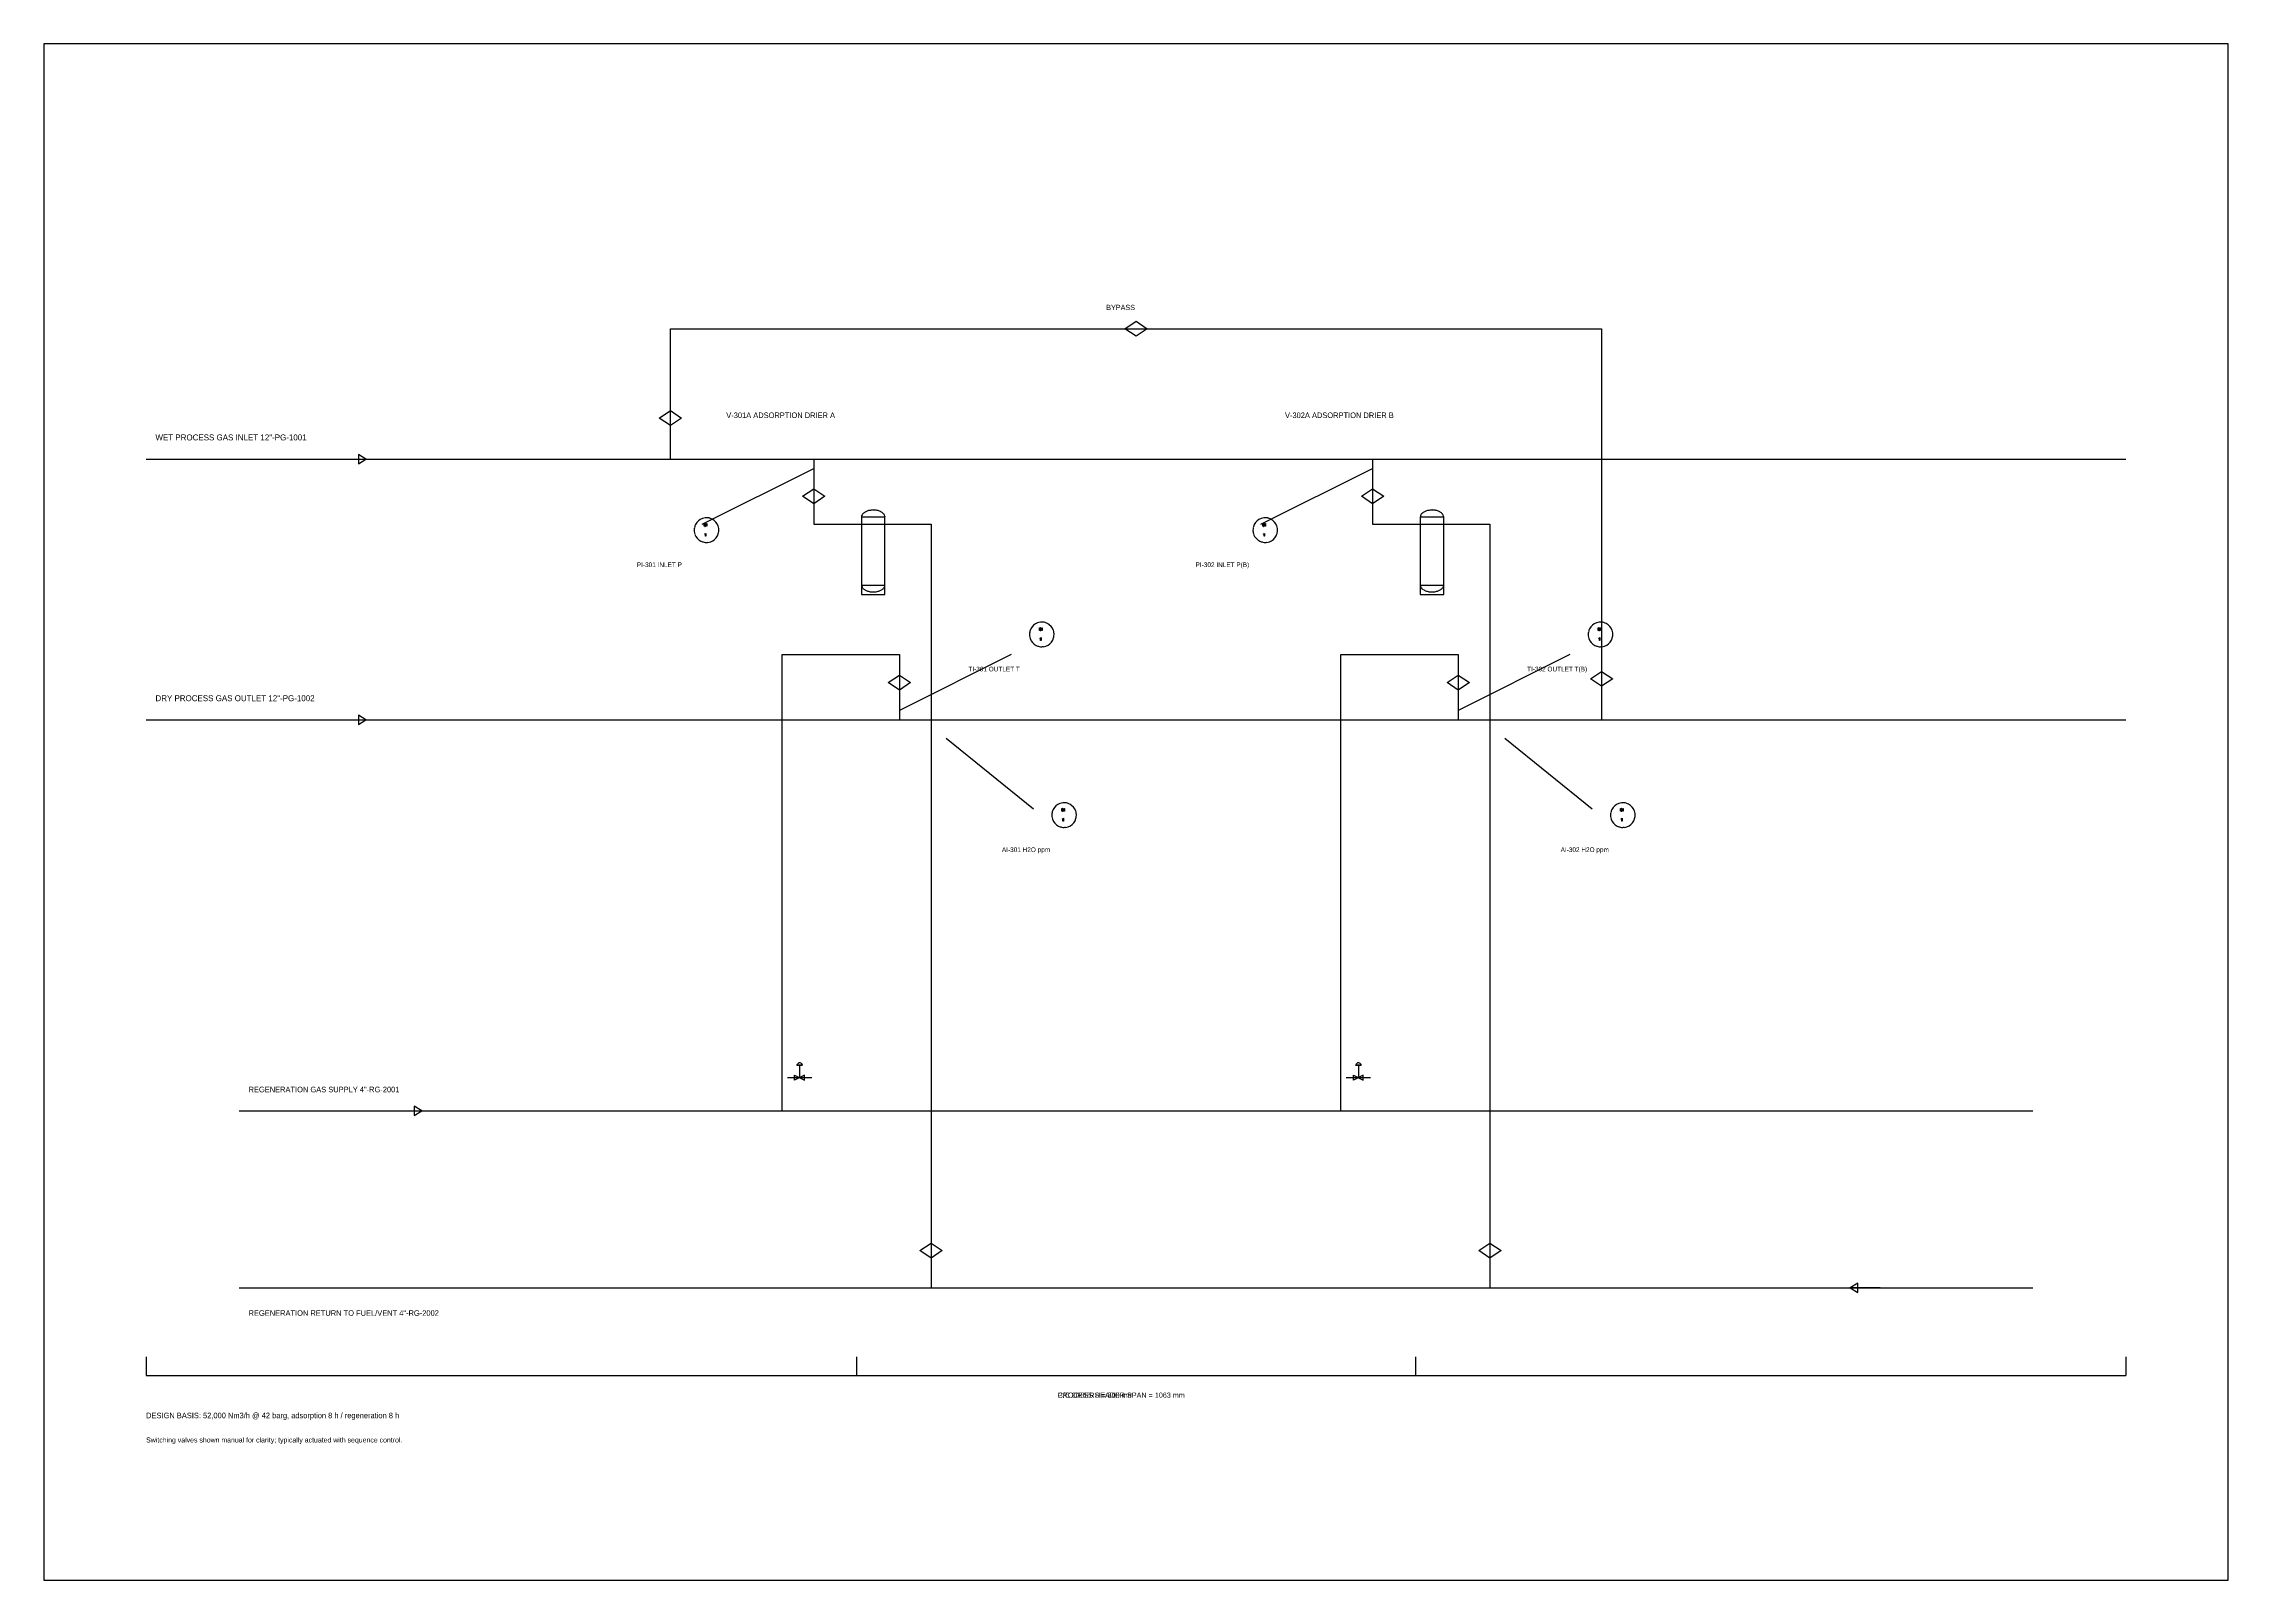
# Model space of a CAD drawing. Header units: metres. Extents: x 8 to 1181, y 8 to 833.
import ezdxf

# ---------------------------------------------------------------- set-up
doc = ezdxf.new("R2010")
doc.units = ezdxf.units.M
for name, color, linetype in [('BORDER', 7, 'Continuous'), ('DEFAULT_255_1_542', 7, 'Continuous'), ('DEFAULT_255_2_778', 7, 'Continuous'), ('PIP_INSTR', 3, 'Continuous'), ('PIP_LINES', 7, 'Continuous'), ('PIP_SYMBOLS', 7, 'Continuous'), ('PIP_TEXT', 7, 'Continuous')]:
    doc.layers.add(name, color=color, linetype=linetype)

# ---------------------------------------------------------------- blocks, each defined once
blk = doc.blocks.new('CUSTOM_VALVE_MANUAL')
blk.add_lwpolyline([(-6, 0), (0, 4), (6, 0), (0, -4), (-6, 0)])
blk = doc.blocks.new('vessel-dished-ends')
at = {"layer": 'DEFAULT_255_2_778'}
for p, q in [((16, 40.9), (2.8, 40.9)), ((2.8, 40.9), (2.8, 2.5)), ((16, 2.5), (16, 40.9)), ((2.8, 4.9), (2.8, -2.8)), ((2.8, 2.5), (16, 2.5)), ((16, -2.8), (16, 4.3)), ((2.8, -2.8), (16, -2.8))]:
    blk.add_line(p, q, dxfattribs=at)
for centre, radius, start, end in [((5.4, 40.8), 2.67, 148.767, 179.5699), ((6.2, 40.4), 3.58, 137.0201, 149.2648), ((7, 39.7), 4.57, 127.9697, 137.095), ((7.7, 38.8), 5.69, 120.5162, 128.0103), ((8.3, 37.8), 6.88, 113.8519, 120.5369), ((8.8, 36.7), 8.11, 107.5369, 113.8644), ((9.1, 35.6), 9.26, 101.5369, 107.5515), ((9.3, 34.6), 10.2, 95.6882, 101.5493), ((9.4, 33.9), 11, 89.9757, 95.6995), ((9.4, 33.9), 10.9, 83.8739, 90.0285), ((9.5, 34.7), 10.2, 77.8457, 83.8838), ((9.7, 35.7), 9.16, 71.8629, 77.855), ((10.1, 36.8), 7.99, 65.4917, 71.8791), ((10.6, 37.9), 6.76, 58.7219, 65.5048), ((11.2, 38.9), 5.55, 50.9181, 58.7499), ((11.9, 39.8), 4.42, 41.3428, 50.9627), ((12.7, 40.4), 3.44, 28.4774, 41.4185), ((13.4, 40.8), 2.64, 0.3227, 28.7957), ((5.3, 2.5), 2.53, 180.4334, 210.914), ((6.1, 3), 3.42, 210.4256, 222.719), ((6.8, 3.6), 4.42, 222.6482, 231.9155), ((7.5, 4.6), 5.58, 231.8755, 239.529), ((11.2, 4.6), 5.65, 300.045, 307.6587), ((11.9, 3.7), 4.48, 307.6205, 316.7813), ((12.7, 3), 3.47, 316.7141, 328.7557), ((13.4, 2.6), 2.63, 328.5044, 351.06), ((13.6, 2.5), 2.38, 351.4574, 0.0025), ((8.2, 5.6), 6.85, 239.5049, 246.254), ((8.7, 6.8), 8.15, 246.2346, 252.3849), ((9.1, 8), 9.36, 252.3695, 258.1566), ((9.3, 9), 10.4, 258.1476, 263.9894), ((9.4, 9.8), 11.2, 263.9794, 269.9338), ((9.4, 9.8), 11.2, 269.9722, 275.9458), ((9.4, 10.1), 11.5, 269.9062, 270.0006), ((9.5, 9), 10.4, 275.9411, 281.4296), ((9.7, 8.1), 9.43, 281.4135, 287.2957), ((10, 6.9), 8.22, 287.2833, 293.3834), ((10.6, 5.7), 6.93, 293.3637, 300.0696)]:
    blk.add_arc(centre, radius, start, end, dxfattribs=at)
blk = doc.blocks.new('CONTROL_VALVE')
at = {"layer": 'DEFAULT_255_2_778'}
for p, q in [((11, 4.5), (7.8, 4.5)), ((8.1, 4.5), (10.7, 4.5)), ((9.4, 4.5), (9.4, -2.1)), ((11, 4.5), (11, 4.5)), ((2.8, -2.1), (16, -2.1)), ((12, -0.8), (6.7, -3.4)), ((6.7, -3.4), (6.7, -0.8)), ((6.7, -0.8), (12, -3.4)), ((12, -3.4), (12, -0.8))]:
    blk.add_line(p, q, dxfattribs=at)
for centre, radius, start, end in [((9.3, 4.2), 1.49, 139.274, 170.2375), ((9.5, 4.1), 1.75, 107.8085, 139.4549), ((9.4, 4.2), 1.6, 100.7622, 107.7138), ((9.4, 4.4), 1.44, 91.8616, 100.8049), ((9.4, 4.5), 1.33, 90.0038, 91.7662), ((9.4, 4.4), 1.41, 80.7831, 89.8951), ((9.4, 4.3), 1.52, 79.284, 80.8774), ((9.3, 4.1), 1.72, 54.0163, 78.868), ((9.4, 4.2), 1.59, 16.9721, 54.9197), ((9.6, 4.3), 1.43, 9.4624, 16.199)]:
    blk.add_arc(centre, radius, start, end, dxfattribs=at)
blk = doc.blocks.new('field-mounted-discrete-instrument')
at = {"layer": 'DEFAULT_255_1_542'}
for p, q in [((8.1, 5.9), (8.1, 7.4)), ((8.1, 7.4), (8.5, 7.4)), ((8.5, 5.9), (8.1, 5.9)), ((8.5, 7.2), (8.3, 7.2)), ((8.3, 7.2), (8.3, 6.1)), ((8.3, 6.1), (8.5, 6.1)), ((8.5, 1.9), (9, 2.1)), ((8.5, 1.7), (8.5, 1.9)), ((8.8, 1.8), (8.5, 1.7)), ((8.8, 0.6), (8.8, 1.8)), ((9, 0.6), (8.8, 0.6)), ((8.9, 6.6), (8.9, 6.7)), ((9, 2.1), (9, 0.6)), ((9, 2.1), (9, 2.1)), ((9.1, 6.7), (9.1, 6.6)), ((9.4, 5.9), (9.4, 7.4)), ((9.4, 7.4), (9.6, 7.4)), ((9.6, 5.9), (9.4, 5.9)), ((9.6, 7.4), (9.6, 5.9))]:
    blk.add_line(p, q, dxfattribs=at)
for centre, radius, start, end in [((8.5, 6.6), 0.733, 75.4101, 90.3803), ((8.5, 6.6), 0.571, 79.2151, 89.7446), ((8.5, 6.6), 0.576, 269.4971, 284.0204), ((8.5, 6.7), 0.849, 270.4445, 278.451), ((8.5, 6.8), 0.385, 40.384, 80.1432), ((8.5, 6.5), 0.399, 283.77, 318.1556), ((8.5, 6.6), 0.658, 278.1073, 299.0339), ((8.5, 6.7), 0.61, 60.1456, 75.189), ((8.5, 6.8), 0.57, 26.5254, 60.1451), ((8.5, 6.8), 0.426, 26.5778, 40.1533), ((8.5, 6.5), 0.452, 318.7416, 343.6873), ((8.6, 6.5), 0.561, 299.2531, 333.4571), ((8.4, 6.7), 0.554, 9.6572, 26.1932), ((8.1, 6.7), 0.854, 359.6455, 9.8607), ((8, 6.6), 0.951, 355.4989, 0.0788), ((8.3, 6.6), 0.688, 343.3325, 355.8548), ((8.4, 6.7), 0.729, 7.403, 26.8321), ((8.2, 6.7), 0.93, 0.1606, 7.7176), ((8.2, 6.6), 0.91, 348.729, 0.3013), ((8.4, 6.5), 0.699, 333.0707, 348.7181)]:
    blk.add_arc(centre, radius, start, end, dxfattribs=at)
at = {"layer": 'DEFAULT_255_2_778'}
blk.add_line((2.8, 3.8), (2.8, 3.8), dxfattribs=at)
for centre, radius, start, end in [((9.5, 3.8), 6.69, 168.5415, 180.0352), ((9.5, 3.8), 6.74, 179.9875, 186.3278), ((9.4, 3.8), 6.6, 186.3164, 199.6517), ((9.4, 3.9), 6.57, 153.0463, 168.5245), ((9.4, 3.8), 6.61, 199.7078, 243.0328), ((9.4, 3.8), 6.61, 109.7078, 153.0328), ((9.4, 3.8), 6.6, 96.3164, 109.6517), ((9.4, 3.7), 6.74, 89.9875, 96.3278), ((9.4, 3.8), 6.69, 78.5415, 90.0352), ((9.4, 3.9), 6.57, 63.0463, 78.5245), ((9.4, 3.8), 6.61, 289.7078, 333.0328), ((9.4, 3.8), 6.61, 19.7078, 63.0328), ((9.4, 3.8), 6.57, 333.0463, 348.5245), ((9.4, 3.9), 6.6, 6.3164, 19.6517), ((9.3, 3.8), 6.69, 348.5415, 0.0352), ((9.3, 3.8), 6.74, 359.9875, 6.3278), ((9.4, 3.8), 6.57, 243.0463, 258.5245), ((9.4, 3.9), 6.69, 258.5415, 270.0352), ((9.4, 4), 6.74, 269.9875, 276.3278), ((9.4, 3.8), 6.6, 276.3164, 289.6517)]:
    blk.add_arc(centre, radius, start, end, dxfattribs=at)
blk = doc.blocks.new('CUSTOM_ARROW')
blk.add_line((-8, 0), (8, 0))
blk.add_lwpolyline([(8, 0), (4, 2.5), (4, -2.5), (8, 0)])

msp = doc.modelspace()

# ---------------------------------------------------------------- linework, layer by layer
at = {"layer": 'BORDER'}
msp.add_lwpolyline([(8, 8), (1181, 8), (1181, 833), (8, 833), (8, 8)], dxfattribs=at)
at = {"layer": 'PIP_LINES'}
for p, q in [((344.5, 610), (344.5, 680)), ((344.5, 680), (844.5, 680)), ((844.5, 680), (844.5, 470)), ((63, 610), (1126, 610)), ((421.5, 610), (421.5, 575)), ((721.5, 610), (721.5, 575)), ((361.5, 575), (421.5, 605)), ((661.5, 575), (721.5, 605)), ((421.5, 575), (444.5, 575)), ((444.5, 575), (484.5, 575)), ((484.5, 575), (484.5, 165)), ((721.5, 575), (744.5, 575)), ((744.5, 575), (784.5, 575)), ((784.5, 575), (784.5, 165)), ((404.5, 260), (404.5, 505)), ((404.5, 505), (444.5, 505)), ((444.5, 505), (467.5, 505)), ((467.5, 505), (467.5, 470)), ((527.5, 505), (467.5, 475)), ((704.5, 260), (704.5, 505)), ((704.5, 505), (744.5, 505)), ((744.5, 505), (767.5, 505)), ((767.5, 505), (767.5, 470)), ((827.5, 505), (767.5, 475)), ((63, 470), (1126, 470)), ((539.5, 422), (492.5, 460)), ((839.5, 422), (792.5, 460)), ((113, 260), (1076, 260)), ((113, 165), (1076, 165)), ((63, 128), (63, 118)), ((63, 118), (1126, 118)), ((444.5, 128), (444.5, 118)), ((444.5, 118), (744.5, 118)), ((744.5, 128), (744.5, 118)), ((1126, 128), (1126, 118))]:
    msp.add_line(p, q, dxfattribs=at)

# ---------------------------------------------------------------- block references
at = {"layer": 'PIP_INSTR'}
for p in [(354.5, 568), (654.5, 568), (534.5, 512), (834.5, 512), (546.5, 415), (846.5, 415)]:
    msp.add_blockref('field-mounted-discrete-instrument', p, dxfattribs=at)
at = {"layer": 'PIP_SYMBOLS'}
for name, p in [('CUSTOM_VALVE_MANUAL', (594.5, 680)), ('CUSTOM_VALVE_MANUAL', (344.5, 632)), ('CUSTOM_ARROW', (173, 610)), ('CUSTOM_VALVE_MANUAL', (421.5, 590)), ('CUSTOM_VALVE_MANUAL', (721.5, 590)), ('CUSTOM_VALVE_MANUAL', (467.5, 490)), ('CUSTOM_VALVE_MANUAL', (767.5, 490)), ('CUSTOM_VALVE_MANUAL', (844.5, 492)), ('CUSTOM_ARROW', (173, 470)), ('CONTROL_VALVE', (404.5, 280)), ('CONTROL_VALVE', (704.5, 280)), ('CUSTOM_ARROW', (203, 260)), ('CUSTOM_VALVE_MANUAL', (484.5, 185)), ('CUSTOM_VALVE_MANUAL', (784.5, 185))]:
    msp.add_blockref(name, p, dxfattribs=at)
at = {"layer": 'PIP_SYMBOLS', "xscale": 0.95, "yscale": 0.95}
for p in [(444.5, 540), (744.5, 540)]:
    msp.add_blockref('vessel-dished-ends', p, dxfattribs=at)
at = {"layer": 'PIP_SYMBOLS', "rotation": 180}
msp.add_blockref('CUSTOM_ARROW', (986, 165), dxfattribs=at)

# ---------------------------------------------------------------- texts
at = {"layer": 'PIP_TEXT'}
for s, height, p in [('BYPASS', 2.8, (578.5, 690)), ('V-301A ADSORPTION DRIER A', 3, (374.5, 632)), ('V-302A ADSORPTION DRIER B', 3, (674.5, 632)), ('WET PROCESS GAS INLET 12"-PG-1001', 3.2, (68, 620)), ('PI-301 INLET P', 2.5, (326.5, 552)), ('PI-302 INLET P(B)', 2.5, (626.5, 552)), ('TI-301 OUTLET T', 2.5, (504.5, 496)), ('TI-302 OUTLET T(B)', 2.5, (804.5, 496)), ('DRY PROCESS GAS OUTLET 12"-PG-1002', 3.2, (68, 480)), ('AI-301 H2O ppm', 2.5, (522.5, 399)), ('AI-302 H2O ppm', 2.5, (822.5, 399)), ('REGENERATION GAS SUPPLY 4"-RG-2001', 3, (118, 270)), ('REGENERATION RETURN TO FUEL/VENT 4"-RG-2002', 3, (118, 150)), ('C/C DRIERS = 300 mm', 2.8, (552.5, 106)), ('PROCESS HEADER SPAN = 1063 mm', 2.8, (552.5, 106)), ('DESIGN BASIS: 52,000 Nm3/h @ 42 barg, adsorption 8 h / regeneration 8 h', 3, (63, 95)), ('Switching valves shown manual for clarity; typically actuated with sequence control.', 2.7, (63, 82))]:
    msp.add_text(s, height=height, dxfattribs=at).set_placement(p)

doc.saveas('drawing.dxf')
